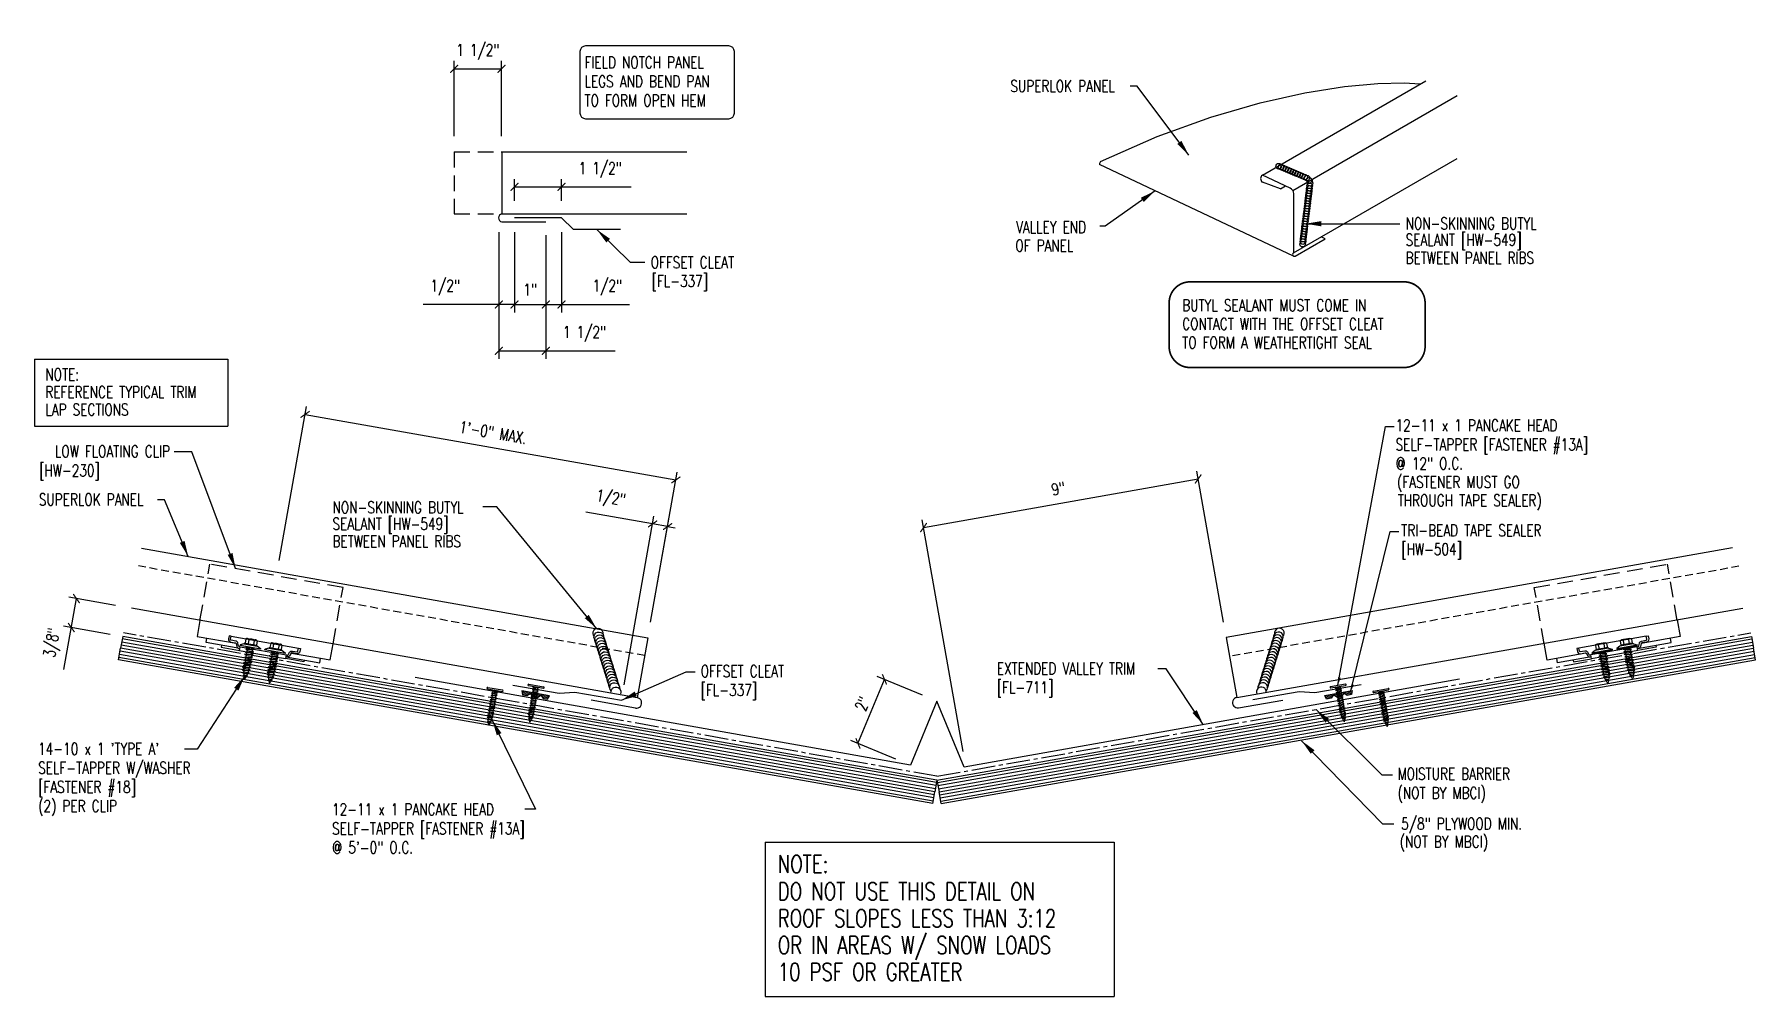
# Model space of a CAD drawing. Header units: inches. Extents: x 3 to 57.8, y 9.6 to 40.3.
import ezdxf
from ezdxf.enums import TextEntityAlignment as Align

# ---------------------------------------------------------------- set-up
doc = ezdxf.new("R2010")
doc.units = ezdxf.units.IN
doc.header["$MEASUREMENT"] = 0
for name, pattern in [('CENTER2', [1.125, 0.75, -0.125, 0.125, -0.125]), ('DASH2', [0.1875, 0.125, -0.0625]), ('HIDDEN', [0.375, 0.25, -0.125])]:
    doc.linetypes.add(name, pattern=pattern)
for name, color, linetype in [('BARRIER', 253, 'CENTER2'), ('clip', 5, 'Continuous'), ('DIM', 2, 'Continuous'), ('FASTENER', 9, 'Continuous'), ('PANEL', 11, 'Continuous'), ('SEALANT', 8, 'Continuous'), ('TAPE', 8, 'Continuous'), ('TEXT', 2, 'Continuous'), ('TRIM', 6, 'Continuous'), ('wood', 3, 'Continuous')]:
    doc.layers.add(name, color=color, linetype=linetype)
doc.styles.add('TEXT', font='SIMPLEX', dxfattribs={"width": 0.75, "height": 6})
doc.styles.add('TEXT1', font='ROMANS.shx', dxfattribs={"width": 0.75, "height": 0.375})
doc.dimstyles.new('DETAIL', dxfattribs={"dimscale": 4, "dimtxt": 0.375, "dimasz": 0.0625, "dimexe": 0.0625, "dimexo": 0.125, "dimgap": 0.0625, "dimtad": 1, "dimdec": 4, "dimzin": 3, "dimdsep": 46, "dimlunit": 4, "dimtxsty": 'TEXT1', "dimblk": 'ARCHTICK', "dimcen": 0.0625, "dimclrd": 7, "dimclre": 7, "dimclrt": 2, "dimadec": 0, "dimazin": 0, "dimtfac": 0.59375, "dimtdec": 4, "dimtmove": 0, "dimatfit": 3, "dimfxl": 0, "dimfrac": 2, "dimtolj": 1, "dimtzin": 3, "dimarcsym": 0})
doc.dimstyles.new('DETAIL$7', dxfattribs={"dimscale": 4, "dimtxt": 6, "dimasz": 0.125, "dimexe": 0.0625, "dimexo": 0.125, "dimgap": 0.0625, "dimtad": 1, "dimdec": 5, "dimzin": 3, "dimdsep": 46, "dimlunit": 4, "dimtxsty": 'TEXT', "dimblk": 'ARCHTICK', "dimcen": 0.0625, "dimclrd": 7, "dimclre": 7, "dimclrt": 2, "dimadec": 0, "dimazin": 0, "dimtfac": 0.666667, "dimtdec": 5, "dimtmove": 0, "dimatfit": 3, "dimfxl": 0, "dimfrac": 2, "dimtolj": 1, "dimtzin": 3, "dimarcsym": 0})

msp = doc.modelspace()

# ---------------------------------------------------------------- texts
at = {"color": 2, "insert": (29.3913, 18.95366), "char_height": 0.375, "attachment_point": 5, "rotation": 67.5, "style": 'TEXT1'}
msp.add_mtext('\\A1;2"', dxfattribs=at)
at = {"layer": 'DIM', "color": 2, "insert": (3.65126, 20.88847), "char_height": 0.375, "attachment_point": 5, "rotation": 80, "style": 'TEXT1'}
msp.add_mtext('\\A1;3/8"', dxfattribs=at)
at = {"layer": 'TEXT', "style": 'TEXT1', "width": 0.75}
for s, p in [('FIELD NOTCH PANEL', (20.54829, 39.17679, 0)), ('LEGS AND BEND PAN', (20.54829, 38.56964, 0)), ('TO FORM OPEN HEM', (20.54829, 37.9625, 0)), ('SUPERLOK PANEL', (34.09666, 38.42184, 0)), ('VALLEY END ', (34.27616, 33.93221, 0)), ('SEALANT [HW-549]', (46.67175, 33.52818)), ('NON-SKINNING BUTYL', (46.67175, 34.05003)), ('OF PANEL', (34.25775, 33.34354, 0)), ('OFFSET CLEAT', (22.65516, 32.81216, 0)), ('BETWEEN PANEL RIBS', (46.67175, 32.95526)), ('[FL-337]', (22.68319, 32.21614, 0)), ('BUTYL SEALANT MUST COME IN', (39.56475, 31.44706)), ('CONTACT WITH THE OFFSET CLEAT', (39.56475, 30.85347)), ('TO FORM A WEATHERTIGHT SEAL', (39.56475, 30.25987)), ('[HW-230]', (3.19849, 26.18992)), ('(FASTENER MUST GO', (46.40126, 25.82196)), ('SUPERLOK PANEL', (3.18936, 25.26593)), ('NON-SKINNING BUTYL', (12.53059, 25.01318)), ('THROUGH TAPE SEALER)', (46.42236, 25.23739)), ('SEALANT [HW-549]', (12.53059, 24.49132)), ('BETWEEN PANEL RIBS', (12.53059, 23.93777)), ('EXTENDED VALLEY TRIM', (33.66663, 19.88922)), ('[FL-711]', (33.66663, 19.28922)), ("14-10 x 1 'TYPE A'", (3.16639, 17.33286)), ('SELF-TAPPER W/WASHER', (3.16639, 16.72571)), ('[FASTENER #18]', (3.16639, 16.11857)), ('MOISTURE BARRIER', (46.41509, 16.53498)), ('(2) PER CLIP', (3.16639, 15.51143)), ('(NOT BY MBCI)', (46.41509, 15.92784)), ('5/8" PLYWOOD MIN.', (46.53121, 14.94939)), ('(NOT BY MBCI)', (46.48516, 14.37676))]:
    msp.add_text(s, height=0.375, dxfattribs=at).set_placement(p)
msp.add_text('LOW FLOATING CLIP', height=0.375, dxfattribs=at).set_placement((7.36366, 26.79706), align=Align.RIGHT)

# ---------------------------------------------------------------- blocks, each defined once
blk = doc.blocks.new('_ArchTick')
at = {"color": 0, "linetype": 'ByBlock', "const_width": 0.15}
blk.add_lwpolyline([(-0.5, -0.5), (0.5, 0.5)], dxfattribs=at)
blk = doc.blocks.new('*D10')
at = {"layer": 'DEFPOINTS', "color": 0}
for p in [(23.454, 26.075), (10.749, 23.023), (22.566, 21.054)]:
    blk.add_point(p, dxfattribs=at)
at = {"layer": 'DIM', "color": 7, "lineweight": -2}
for p, q in [((10.836, 23.515), (11.703, 28.409)), ((11.659, 28.162), (23.454, 26.075)), ((22.653, 21.547), (23.498, 26.321))]:
    blk.add_line(p, q, dxfattribs=at)
at = {"layer": 'DIM', "color": 7, "lineweight": -2, "xscale": 0.25, "yscale": 0.25, "zscale": 0.25}
for p, rotation in [((11.659, 28.162), 169.9637565320745), ((23.454, 26.075), 349.9637565320745)]:
    blk.add_blockref('_ArchTick', p, dxfattribs=dict(at, rotation=rotation))
at = {"layer": 'DIM', "color": 2, "insert": (17.639, 27.585), "char_height": 0.375, "attachment_point": 5, "rotation": 349.9638, "style": 'TEXT1'}
blk.add_mtext('\\A1;1\'-0" MAX.', dxfattribs=at)
blk = doc.blocks.new('*D11')
at = {"layer": 'DEFPOINTS', "color": 0}
for p in [(23.192, 24.592), (22.566, 21.054), (21.722, 19.066)]:
    blk.add_point(p, dxfattribs=at)
at = {"layer": 'DIM', "color": 7, "lineweight": -2}
for p, q in [((22.715, 24.676), (20.587, 25.053)), ((21.809, 19.558), (22.759, 24.922)), ((22.653, 21.547), (23.235, 24.838)), ((23.192, 24.592), (22.715, 24.676)), ((23.192, 24.592), (23.438, 24.548))]:
    blk.add_line(p, q, dxfattribs=at)
at = {"layer": 'DIM', "color": 7, "lineweight": -2, "xscale": 0.25, "yscale": 0.25, "zscale": 0.25}
for p, rotation in [((22.715, 24.676), 349.9637565320745), ((23.192, 24.592), 169.9637565320745)]:
    blk.add_blockref('_ArchTick', p, dxfattribs=dict(at, rotation=rotation))
at = {"layer": 'DIM', "color": 2, "insert": (21.375, 25.457), "char_height": 0.375, "attachment_point": 5, "rotation": 349.9638, "style": 'TEXT1'}
blk.add_mtext('\\A1;1/2"', dxfattribs=at)
blk = doc.blocks.new('*X3')
at = {"color": 0}
for p, q in [((-0.434, 0.135), (-0.434, 0.135)), ((-0.434, 0.123), (-0.434, 0.123)), ((-0.422, 0.141), (-0.422, 0.141)), ((-0.422, 0.129), (-0.422, 0.129)), ((-0.422, 0.117), (-0.422, 0.117)), ((-0.422, 0.105), (-0.422, 0.105)), ((-0.422, 0.094), (-0.422, 0.094)), ((-0.422, 0.082), (-0.422, 0.082)), ((-0.41, 0.135), (-0.41, 0.135)), ((-0.41, 0.123), (-0.41, 0.123)), ((-0.41, 0.111), (-0.41, 0.111)), ((-0.41, 0.1), (-0.41, 0.1)), ((-0.41, 0.088), (-0.41, 0.088)), ((-0.41, 0.076), (-0.41, 0.076)), ((-0.41, 0.064), (-0.41, 0.064)), ((-0.41, 0.053), (-0.41, 0.053)), ((-0.41, 0.041), (-0.41, 0.041)), ((-0.398, 0.141), (-0.398, 0.141)), ((-0.398, 0.129), (-0.398, 0.129)), ((-0.398, 0.117), (-0.398, 0.117)), ((-0.398, 0.105), (-0.398, 0.105)), ((-0.398, 0.094), (-0.398, 0.094)), ((-0.398, 0.082), (-0.398, 0.082)), ((-0.398, 0.07), (-0.398, 0.07)), ((-0.398, 0.059), (-0.398, 0.059)), ((-0.398, 0.047), (-0.398, 0.047)), ((-0.398, 0.035), (-0.398, 0.035)), ((-0.398, 0.023), (-0.398, 0.023)), ((-0.387, 0.135), (-0.387, 0.135)), ((-0.387, 0.123), (-0.387, 0.123)), ((-0.387, 0.111), (-0.387, 0.111)), ((-0.387, 0.1), (-0.387, 0.1)), ((-0.387, 0.088), (-0.387, 0.088)), ((-0.387, 0.076), (-0.387, 0.076)), ((-0.387, 0.064), (-0.387, 0.064)), ((-0.387, 0.053), (-0.387, 0.053)), ((-0.387, 0.041), (-0.387, 0.041)), ((-0.387, 0.029), (-0.387, 0.029)), ((-0.375, 0.141), (-0.375, 0.141)), ((-0.375, 0.129), (-0.375, 0.129)), ((-0.375, 0.117), (-0.375, 0.117)), ((-0.375, 0.105), (-0.375, 0.105)), ((-0.375, 0.094), (-0.375, 0.094)), ((-0.375, 0.082), (-0.375, 0.082)), ((-0.375, 0.07), (-0.375, 0.07)), ((-0.375, 0.059), (-0.375, 0.059)), ((-0.375, 0.047), (-0.375, 0.047)), ((-0.375, 0.035), (-0.375, 0.035)), ((-0.375, 0.023), (-0.375, 0.023)), ((-0.363, 0.135), (-0.363, 0.135)), ((-0.363, 0.123), (-0.363, 0.123)), ((-0.363, 0.111), (-0.363, 0.111)), ((-0.363, 0.1), (-0.363, 0.1)), ((-0.363, 0.088), (-0.363, 0.088)), ((-0.363, 0.076), (-0.363, 0.076)), ((-0.363, 0.064), (-0.363, 0.064)), ((-0.363, 0.053), (-0.363, 0.053)), ((-0.363, 0.041), (-0.363, 0.041)), ((-0.363, 0.029), (-0.363, 0.029)), ((-0.352, 0.141), (-0.352, 0.141)), ((-0.352, 0.129), (-0.352, 0.129)), ((-0.352, 0.117), (-0.352, 0.117)), ((-0.352, 0.105), (-0.352, 0.105)), ((-0.352, 0.094), (-0.352, 0.094)), ((-0.352, 0.082), (-0.352, 0.082)), ((-0.352, 0.07), (-0.352, 0.07)), ((-0.352, 0.059), (-0.352, 0.059)), ((-0.352, 0.047), (-0.352, 0.047)), ((-0.352, 0.035), (-0.352, 0.035)), ((-0.352, 0.023), (-0.352, 0.023)), ((-0.34, 0.135), (-0.34, 0.135)), ((-0.34, 0.123), (-0.34, 0.123)), ((-0.34, 0.111), (-0.34, 0.111)), ((-0.34, 0.1), (-0.34, 0.1)), ((-0.34, 0.088), (-0.34, 0.088)), ((-0.34, 0.076), (-0.34, 0.076)), ((-0.34, 0.064), (-0.34, 0.064)), ((-0.34, 0.053), (-0.34, 0.053)), ((-0.34, 0.041), (-0.34, 0.041)), ((-0.34, 0.029), (-0.34, 0.029)), ((-0.328, 0.141), (-0.328, 0.141)), ((-0.328, 0.129), (-0.328, 0.129)), ((-0.328, 0.117), (-0.328, 0.117)), ((-0.328, 0.105), (-0.328, 0.105)), ((-0.328, 0.094), (-0.328, 0.094)), ((-0.328, 0.082), (-0.328, 0.082)), ((-0.328, 0.07), (-0.328, 0.07)), ((-0.328, 0.059), (-0.328, 0.059)), ((-0.328, 0.047), (-0.328, 0.047)), ((-0.328, 0.035), (-0.328, 0.035)), ((-0.328, 0.023), (-0.328, 0.023)), ((-0.316, 0.135), (-0.316, 0.135)), ((-0.316, 0.123), (-0.316, 0.123)), ((-0.316, 0.111), (-0.316, 0.111)), ((-0.316, 0.1), (-0.316, 0.1)), ((-0.316, 0.088), (-0.316, 0.088)), ((-0.316, 0.076), (-0.316, 0.076)), ((-0.316, 0.064), (-0.316, 0.064)), ((-0.316, 0.053), (-0.316, 0.053)), ((-0.316, 0.041), (-0.316, 0.041)), ((-0.316, 0.029), (-0.316, 0.029)), ((-0.305, 0.141), (-0.305, 0.141)), ((-0.305, 0.129), (-0.305, 0.129)), ((-0.305, 0.117), (-0.305, 0.117)), ((-0.305, 0.105), (-0.305, 0.105)), ((-0.305, 0.094), (-0.305, 0.094)), ((-0.305, 0.082), (-0.305, 0.082)), ((-0.305, 0.07), (-0.305, 0.07)), ((-0.305, 0.059), (-0.305, 0.059)), ((-0.305, 0.047), (-0.305, 0.047)), ((-0.305, 0.035), (-0.305, 0.035)), ((-0.305, 0.023), (-0.305, 0.023)), ((-0.293, 0.135), (-0.293, 0.135)), ((-0.293, 0.123), (-0.293, 0.123)), ((-0.293, 0.111), (-0.293, 0.111)), ((-0.293, 0.1), (-0.293, 0.1)), ((-0.293, 0.088), (-0.293, 0.088)), ((-0.293, 0.076), (-0.293, 0.076)), ((-0.293, 0.064), (-0.293, 0.064)), ((-0.293, 0.053), (-0.293, 0.053)), ((-0.293, 0.041), (-0.293, 0.041)), ((-0.293, 0.029), (-0.293, 0.029)), ((-0.281, 0.141), (-0.281, 0.141)), ((-0.281, 0.129), (-0.281, 0.129)), ((-0.281, 0.117), (-0.281, 0.117)), ((-0.281, 0.105), (-0.281, 0.105)), ((-0.281, 0.094), (-0.281, 0.094)), ((-0.281, 0.082), (-0.281, 0.082)), ((-0.281, 0.07), (-0.281, 0.07)), ((-0.281, 0.059), (-0.281, 0.059)), ((-0.281, 0.047), (-0.281, 0.047)), ((-0.281, 0.035), (-0.281, 0.035)), ((-0.281, 0.023), (-0.281, 0.023)), ((-0.27, 0.135), (-0.27, 0.135)), ((-0.27, 0.123), (-0.27, 0.123)), ((-0.27, 0.111), (-0.27, 0.111)), ((-0.27, 0.1), (-0.27, 0.1)), ((-0.27, 0.088), (-0.27, 0.088)), ((-0.27, 0.076), (-0.27, 0.076)), ((-0.27, 0.064), (-0.27, 0.064)), ((-0.27, 0.053), (-0.27, 0.053)), ((-0.27, 0.041), (-0.27, 0.041)), ((-0.27, 0.029), (-0.27, 0.029)), ((-0.258, 0.141), (-0.258, 0.141)), ((-0.258, 0.129), (-0.258, 0.129)), ((-0.258, 0.117), (-0.258, 0.117)), ((-0.258, 0.105), (-0.258, 0.105)), ((-0.258, 0.094), (-0.258, 0.094)), ((-0.258, 0.082), (-0.258, 0.082)), ((-0.258, 0.07), (-0.258, 0.07)), ((-0.258, 0.059), (-0.258, 0.059)), ((-0.258, 0.047), (-0.258, 0.047)), ((-0.258, 0.035), (-0.258, 0.035)), ((-0.258, 0.023), (-0.258, 0.023)), ((-0.246, 0.135), (-0.246, 0.135)), ((-0.246, 0.123), (-0.246, 0.123)), ((-0.246, 0.111), (-0.246, 0.111)), ((-0.246, 0.1), (-0.246, 0.1)), ((-0.246, 0.088), (-0.246, 0.088)), ((-0.246, 0.076), (-0.246, 0.076)), ((-0.246, 0.064), (-0.246, 0.064)), ((-0.246, 0.053), (-0.246, 0.053)), ((-0.246, 0.041), (-0.246, 0.041)), ((-0.234, 0.141), (-0.234, 0.141)), ((-0.234, 0.129), (-0.234, 0.129)), ((-0.234, 0.117), (-0.234, 0.117)), ((-0.234, 0.105), (-0.234, 0.105)), ((-0.234, 0.094), (-0.234, 0.094)), ((-0.234, 0.082), (-0.234, 0.082)), ((-0.234, 0.07), (-0.234, 0.07)), ((-0.234, 0.059), (-0.234, 0.059)), ((-0.234, 0.047), (-0.234, 0.047)), ((-0.223, 0.135), (-0.223, 0.135)), ((-0.223, 0.123), (-0.223, 0.123)), ((-0.223, 0.111), (-0.223, 0.111)), ((-0.223, 0.1), (-0.223, 0.1)), ((-0.223, 0.088), (-0.223, 0.088)), ((-0.223, 0.076), (-0.223, 0.076)), ((-0.223, 0.064), (-0.223, 0.064)), ((-0.211, 0.141), (-0.211, 0.141)), ((-0.211, 0.129), (-0.211, 0.129)), ((-0.211, 0.117), (-0.211, 0.117)), ((-0.211, 0.105), (-0.211, 0.105)), ((-0.211, 0.094), (-0.211, 0.094)), ((-0.211, 0.082), (-0.211, 0.082)), ((-0.211, 0.07), (-0.211, 0.07)), ((-0.199, 0.135), (-0.199, 0.135)), ((-0.199, 0.123), (-0.199, 0.123)), ((-0.199, 0.111), (-0.199, 0.111)), ((-0.199, 0.1), (-0.199, 0.1)), ((-0.199, 0.088), (-0.199, 0.088)), ((-0.188, 0.141), (-0.188, 0.141)), ((-0.188, 0.129), (-0.188, 0.129)), ((-0.188, 0.117), (-0.188, 0.117)), ((-0.188, 0.105), (-0.188, 0.105)), ((-0.188, 0.094), (-0.188, 0.094)), ((-0.176, 0.135), (-0.176, 0.135)), ((-0.176, 0.123), (-0.176, 0.123)), ((-0.176, 0.111), (-0.176, 0.111)), ((-0.164, 0.141), (-0.164, 0.141)), ((-0.164, 0.129), (-0.164, 0.129)), ((-0.164, 0.117), (-0.164, 0.117)), ((-0.164, 0.105), (-0.164, 0.105)), ((-0.152, 0.135), (-0.152, 0.135)), ((-0.152, 0.123), (-0.152, 0.123)), ((-0.152, 0.111), (-0.152, 0.111)), ((-0.152, 0.1), (-0.152, 0.1)), ((-0.141, 0.141), (-0.141, 0.141)), ((-0.141, 0.129), (-0.141, 0.129)), ((-0.141, 0.117), (-0.141, 0.117)), ((-0.141, 0.105), (-0.141, 0.105)), ((-0.141, 0.094), (-0.141, 0.094)), ((-0.141, 0.082), (-0.141, 0.082)), ((-0.129, 0.135), (-0.129, 0.135)), ((-0.129, 0.123), (-0.129, 0.123)), ((-0.129, 0.111), (-0.129, 0.111)), ((-0.129, 0.1), (-0.129, 0.1)), ((-0.129, 0.088), (-0.129, 0.088)), ((-0.129, 0.076), (-0.129, 0.076)), ((-0.117, 0.141), (-0.117, 0.141)), ((-0.117, 0.129), (-0.117, 0.129)), ((-0.117, 0.117), (-0.117, 0.117)), ((-0.117, 0.105), (-0.117, 0.105)), ((-0.117, 0.094), (-0.117, 0.094)), ((-0.117, 0.082), (-0.117, 0.082)), ((-0.117, 0.07), (-0.117, 0.07)), ((-0.117, 0.059), (-0.117, 0.059)), ((-0.105, 0.135), (-0.105, 0.135)), ((-0.105, 0.123), (-0.105, 0.123)), ((-0.105, 0.111), (-0.105, 0.111)), ((-0.105, 0.1), (-0.105, 0.1)), ((-0.105, 0.088), (-0.105, 0.088)), ((-0.105, 0.076), (-0.105, 0.076)), ((-0.105, 0.064), (-0.105, 0.064)), ((-0.105, 0.053), (-0.105, 0.053)), ((-0.094, 0.141), (-0.094, 0.141)), ((-0.094, 0.129), (-0.094, 0.129)), ((-0.094, 0.117), (-0.094, 0.117)), ((-0.094, 0.105), (-0.094, 0.105)), ((-0.094, 0.094), (-0.094, 0.094)), ((-0.094, 0.082), (-0.094, 0.082)), ((-0.094, 0.07), (-0.094, 0.07)), ((-0.094, 0.059), (-0.094, 0.059)), ((-0.094, 0.047), (-0.094, 0.047)), ((-0.094, 0.035), (-0.094, 0.035)), ((-0.082, 0.135), (-0.082, 0.135)), ((-0.082, 0.123), (-0.082, 0.123)), ((-0.082, 0.111), (-0.082, 0.111)), ((-0.082, 0.1), (-0.082, 0.1)), ((-0.082, 0.088), (-0.082, 0.088)), ((-0.082, 0.076), (-0.082, 0.076)), ((-0.082, 0.064), (-0.082, 0.064)), ((-0.082, 0.053), (-0.082, 0.053)), ((-0.082, 0.041), (-0.082, 0.041)), ((-0.082, 0.029), (-0.082, 0.029)), ((-0.07, 0.141), (-0.07, 0.141)), ((-0.07, 0.129), (-0.07, 0.129)), ((-0.07, 0.117), (-0.07, 0.117)), ((-0.07, 0.105), (-0.07, 0.105)), ((-0.07, 0.094), (-0.07, 0.094)), ((-0.07, 0.082), (-0.07, 0.082)), ((-0.07, 0.07), (-0.07, 0.07)), ((-0.07, 0.059), (-0.07, 0.059)), ((-0.07, 0.047), (-0.07, 0.047)), ((-0.07, 0.035), (-0.07, 0.035)), ((-0.07, 0.023), (-0.07, 0.023)), ((-0.059, 0.135), (-0.059, 0.135)), ((-0.059, 0.123), (-0.059, 0.123)), ((-0.059, 0.111), (-0.059, 0.111)), ((-0.059, 0.1), (-0.059, 0.1)), ((-0.059, 0.088), (-0.059, 0.088)), ((-0.059, 0.076), (-0.059, 0.076)), ((-0.059, 0.064), (-0.059, 0.064)), ((-0.059, 0.053), (-0.059, 0.053)), ((-0.059, 0.041), (-0.059, 0.041)), ((-0.059, 0.029), (-0.059, 0.029)), ((-0.047, 0.141), (-0.047, 0.141)), ((-0.047, 0.129), (-0.047, 0.129)), ((-0.047, 0.117), (-0.047, 0.117)), ((-0.047, 0.105), (-0.047, 0.105)), ((-0.047, 0.094), (-0.047, 0.094)), ((-0.047, 0.082), (-0.047, 0.082)), ((-0.047, 0.07), (-0.047, 0.07)), ((-0.047, 0.059), (-0.047, 0.059)), ((-0.047, 0.047), (-0.047, 0.047)), ((-0.047, 0.035), (-0.047, 0.035)), ((-0.047, 0.023), (-0.047, 0.023)), ((-0.035, 0.135), (-0.035, 0.135)), ((-0.035, 0.123), (-0.035, 0.123)), ((-0.035, 0.111), (-0.035, 0.111)), ((-0.035, 0.1), (-0.035, 0.1)), ((-0.035, 0.088), (-0.035, 0.088)), ((-0.035, 0.076), (-0.035, 0.076)), ((-0.035, 0.064), (-0.035, 0.064)), ((-0.035, 0.053), (-0.035, 0.053)), ((-0.035, 0.041), (-0.035, 0.041)), ((-0.035, 0.029), (-0.035, 0.029)), ((-0.023, 0.141), (-0.023, 0.141)), ((-0.023, 0.129), (-0.023, 0.129)), ((-0.023, 0.117), (-0.023, 0.117)), ((-0.023, 0.105), (-0.023, 0.105)), ((-0.023, 0.094), (-0.023, 0.094)), ((-0.023, 0.082), (-0.023, 0.082)), ((-0.023, 0.07), (-0.023, 0.07)), ((-0.023, 0.059), (-0.023, 0.059)), ((-0.023, 0.047), (-0.023, 0.047)), ((-0.023, 0.035), (-0.023, 0.035)), ((-0.023, 0.023), (-0.023, 0.023)), ((-0.012, 0.135), (-0.012, 0.135)), ((-0.012, 0.123), (-0.012, 0.123)), ((-0.012, 0.111), (-0.012, 0.111)), ((-0.012, 0.1), (-0.012, 0.1)), ((-0.012, 0.088), (-0.012, 0.088)), ((-0.012, 0.076), (-0.012, 0.076)), ((-0.012, 0.064), (-0.012, 0.064)), ((-0.012, 0.053), (-0.012, 0.053)), ((-0.012, 0.041), (-0.012, 0.041)), ((-0.012, 0.029), (-0.012, 0.029)), ((0, 0.141), (0, 0.141)), ((0, 0.129), (0, 0.129)), ((0, 0.117), (0, 0.117)), ((0, 0.105), (0, 0.105)), ((0, 0.094), (0, 0.094)), ((0, 0.082), (0, 0.082)), ((0, 0.07), (0, 0.07)), ((0, 0.059), (0, 0.059)), ((0, 0.047), (0, 0.047)), ((0, 0.035), (0, 0.035)), ((0, 0.023), (0, 0.023)), ((0.012, 0.135), (0.012, 0.135)), ((0.012, 0.123), (0.012, 0.123)), ((0.012, 0.111), (0.012, 0.111)), ((0.012, 0.1), (0.012, 0.1)), ((0.012, 0.088), (0.012, 0.088)), ((0.012, 0.076), (0.012, 0.076)), ((0.012, 0.064), (0.012, 0.064)), ((0.012, 0.053), (0.012, 0.053)), ((0.012, 0.041), (0.012, 0.041)), ((0.012, 0.029), (0.012, 0.029)), ((0.023, 0.141), (0.023, 0.141)), ((0.023, 0.129), (0.023, 0.129)), ((0.023, 0.117), (0.023, 0.117)), ((0.023, 0.105), (0.023, 0.105)), ((0.023, 0.094), (0.023, 0.094)), ((0.023, 0.082), (0.023, 0.082)), ((0.023, 0.07), (0.023, 0.07)), ((0.023, 0.059), (0.023, 0.059)), ((0.023, 0.047), (0.023, 0.047)), ((0.023, 0.035), (0.023, 0.035)), ((0.023, 0.023), (0.023, 0.023)), ((0.035, 0.135), (0.035, 0.135)), ((0.035, 0.123), (0.035, 0.123)), ((0.035, 0.111), (0.035, 0.111)), ((0.035, 0.1), (0.035, 0.1)), ((0.035, 0.088), (0.035, 0.088)), ((0.035, 0.076), (0.035, 0.076)), ((0.035, 0.064), (0.035, 0.064)), ((0.035, 0.053), (0.035, 0.053)), ((0.035, 0.041), (0.035, 0.041)), ((0.035, 0.029), (0.035, 0.029)), ((0.047, 0.141), (0.047, 0.141)), ((0.047, 0.129), (0.047, 0.129)), ((0.047, 0.117), (0.047, 0.117)), ((0.047, 0.105), (0.047, 0.105)), ((0.047, 0.094), (0.047, 0.094)), ((0.047, 0.082), (0.047, 0.082)), ((0.047, 0.07), (0.047, 0.07)), ((0.047, 0.059), (0.047, 0.059)), ((0.047, 0.047), (0.047, 0.047)), ((0.047, 0.035), (0.047, 0.035)), ((0.047, 0.023), (0.047, 0.023)), ((0.059, 0.135), (0.059, 0.135)), ((0.059, 0.123), (0.059, 0.123)), ((0.059, 0.111), (0.059, 0.111)), ((0.059, 0.1), (0.059, 0.1)), ((0.059, 0.088), (0.059, 0.088)), ((0.059, 0.076), (0.059, 0.076)), ((0.059, 0.064), (0.059, 0.064)), ((0.059, 0.053), (0.059, 0.053)), ((0.059, 0.041), (0.059, 0.041)), ((0.059, 0.029), (0.059, 0.029)), ((0.07, 0.141), (0.07, 0.141)), ((0.07, 0.129), (0.07, 0.129)), ((0.07, 0.117), (0.07, 0.117)), ((0.07, 0.105), (0.07, 0.105)), ((0.07, 0.094), (0.07, 0.094)), ((0.07, 0.082), (0.07, 0.082)), ((0.07, 0.07), (0.07, 0.07)), ((0.07, 0.059), (0.07, 0.059)), ((0.07, 0.047), (0.07, 0.047)), ((0.07, 0.035), (0.07, 0.035)), ((0.07, 0.023), (0.07, 0.023)), ((0.082, 0.135), (0.082, 0.135)), ((0.082, 0.123), (0.082, 0.123)), ((0.082, 0.111), (0.082, 0.111)), ((0.082, 0.1), (0.082, 0.1)), ((0.082, 0.088), (0.082, 0.088)), ((0.082, 0.076), (0.082, 0.076)), ((0.082, 0.064), (0.082, 0.064)), ((0.082, 0.053), (0.082, 0.053)), ((0.082, 0.041), (0.082, 0.041)), ((0.082, 0.029), (0.082, 0.029)), ((0.094, 0.141), (0.094, 0.141)), ((0.094, 0.129), (0.094, 0.129)), ((0.094, 0.117), (0.094, 0.117)), ((0.094, 0.105), (0.094, 0.105)), ((0.094, 0.094), (0.094, 0.094)), ((0.094, 0.082), (0.094, 0.082)), ((0.094, 0.07), (0.094, 0.07)), ((0.094, 0.059), (0.094, 0.059)), ((0.094, 0.047), (0.094, 0.047)), ((0.094, 0.035), (0.094, 0.035)), ((0.105, 0.135), (0.105, 0.135)), ((0.105, 0.123), (0.105, 0.123)), ((0.105, 0.111), (0.105, 0.111)), ((0.105, 0.1), (0.105, 0.1)), ((0.105, 0.088), (0.105, 0.088)), ((0.105, 0.076), (0.105, 0.076)), ((0.105, 0.064), (0.105, 0.064)), ((0.105, 0.053), (0.105, 0.053)), ((0.117, 0.141), (0.117, 0.141)), ((0.117, 0.129), (0.117, 0.129)), ((0.117, 0.117), (0.117, 0.117)), ((0.117, 0.105), (0.117, 0.105)), ((0.117, 0.094), (0.117, 0.094)), ((0.117, 0.082), (0.117, 0.082)), ((0.117, 0.07), (0.117, 0.07)), ((0.117, 0.059), (0.117, 0.059)), ((0.129, 0.135), (0.129, 0.135)), ((0.129, 0.123), (0.129, 0.123)), ((0.129, 0.111), (0.129, 0.111)), ((0.129, 0.1), (0.129, 0.1)), ((0.129, 0.088), (0.129, 0.088)), ((0.129, 0.076), (0.129, 0.076)), ((0.141, 0.141), (0.141, 0.141)), ((0.141, 0.129), (0.141, 0.129)), ((0.141, 0.117), (0.141, 0.117)), ((0.141, 0.105), (0.141, 0.105)), ((0.141, 0.094), (0.141, 0.094)), ((0.141, 0.082), (0.141, 0.082)), ((0.152, 0.135), (0.152, 0.135)), ((0.152, 0.123), (0.152, 0.123)), ((0.152, 0.111), (0.152, 0.111)), ((0.152, 0.1), (0.152, 0.1)), ((0.164, 0.141), (0.164, 0.141)), ((0.164, 0.129), (0.164, 0.129)), ((0.164, 0.117), (0.164, 0.117)), ((0.164, 0.105), (0.164, 0.105)), ((0.176, 0.135), (0.176, 0.135)), ((0.176, 0.123), (0.176, 0.123)), ((0.176, 0.111), (0.176, 0.111)), ((0.188, 0.141), (0.188, 0.141)), ((0.188, 0.129), (0.188, 0.129)), ((0.188, 0.117), (0.188, 0.117)), ((0.188, 0.105), (0.188, 0.105)), ((0.188, 0.094), (0.188, 0.094)), ((0.199, 0.135), (0.199, 0.135)), ((0.199, 0.123), (0.199, 0.123)), ((0.199, 0.111), (0.199, 0.111)), ((0.199, 0.1), (0.199, 0.1)), ((0.199, 0.088), (0.199, 0.088)), ((0.211, 0.141), (0.211, 0.141)), ((0.211, 0.129), (0.211, 0.129)), ((0.211, 0.117), (0.211, 0.117)), ((0.211, 0.105), (0.211, 0.105)), ((0.211, 0.094), (0.211, 0.094)), ((0.211, 0.082), (0.211, 0.082)), ((0.211, 0.07), (0.211, 0.07)), ((0.223, 0.135), (0.223, 0.135)), ((0.223, 0.123), (0.223, 0.123)), ((0.223, 0.111), (0.223, 0.111)), ((0.223, 0.1), (0.223, 0.1)), ((0.223, 0.088), (0.223, 0.088)), ((0.223, 0.076), (0.223, 0.076)), ((0.223, 0.064), (0.223, 0.064)), ((0.234, 0.141), (0.234, 0.141)), ((0.234, 0.129), (0.234, 0.129)), ((0.234, 0.117), (0.234, 0.117)), ((0.234, 0.105), (0.234, 0.105)), ((0.234, 0.094), (0.234, 0.094)), ((0.234, 0.082), (0.234, 0.082)), ((0.234, 0.07), (0.234, 0.07)), ((0.234, 0.059), (0.234, 0.059)), ((0.234, 0.047), (0.234, 0.047)), ((0.246, 0.135), (0.246, 0.135)), ((0.246, 0.123), (0.246, 0.123)), ((0.246, 0.111), (0.246, 0.111)), ((0.246, 0.1), (0.246, 0.1)), ((0.246, 0.088), (0.246, 0.088)), ((0.246, 0.076), (0.246, 0.076)), ((0.246, 0.064), (0.246, 0.064)), ((0.246, 0.053), (0.246, 0.053)), ((0.246, 0.041), (0.246, 0.041)), ((0.258, 0.141), (0.258, 0.141)), ((0.258, 0.129), (0.258, 0.129)), ((0.258, 0.117), (0.258, 0.117)), ((0.258, 0.105), (0.258, 0.105)), ((0.258, 0.094), (0.258, 0.094)), ((0.258, 0.082), (0.258, 0.082)), ((0.258, 0.07), (0.258, 0.07)), ((0.258, 0.059), (0.258, 0.059)), ((0.258, 0.047), (0.258, 0.047)), ((0.258, 0.035), (0.258, 0.035)), ((0.258, 0.023), (0.258, 0.023)), ((0.27, 0.135), (0.27, 0.135)), ((0.27, 0.123), (0.27, 0.123)), ((0.27, 0.111), (0.27, 0.111)), ((0.27, 0.1), (0.27, 0.1)), ((0.27, 0.088), (0.27, 0.088)), ((0.27, 0.076), (0.27, 0.076)), ((0.27, 0.064), (0.27, 0.064)), ((0.27, 0.053), (0.27, 0.053)), ((0.27, 0.041), (0.27, 0.041)), ((0.27, 0.029), (0.27, 0.029)), ((0.281, 0.141), (0.281, 0.141)), ((0.281, 0.129), (0.281, 0.129)), ((0.281, 0.117), (0.281, 0.117)), ((0.281, 0.105), (0.281, 0.105)), ((0.281, 0.094), (0.281, 0.094)), ((0.281, 0.082), (0.281, 0.082)), ((0.281, 0.07), (0.281, 0.07)), ((0.281, 0.059), (0.281, 0.059)), ((0.281, 0.047), (0.281, 0.047)), ((0.281, 0.035), (0.281, 0.035)), ((0.281, 0.023), (0.281, 0.023)), ((0.293, 0.135), (0.293, 0.135)), ((0.293, 0.123), (0.293, 0.123)), ((0.293, 0.111), (0.293, 0.111)), ((0.293, 0.1), (0.293, 0.1)), ((0.293, 0.088), (0.293, 0.088)), ((0.293, 0.076), (0.293, 0.076)), ((0.293, 0.064), (0.293, 0.064)), ((0.293, 0.053), (0.293, 0.053)), ((0.293, 0.041), (0.293, 0.041)), ((0.293, 0.029), (0.293, 0.029)), ((0.305, 0.141), (0.305, 0.141)), ((0.305, 0.129), (0.305, 0.129)), ((0.305, 0.117), (0.305, 0.117)), ((0.305, 0.105), (0.305, 0.105)), ((0.305, 0.094), (0.305, 0.094)), ((0.305, 0.082), (0.305, 0.082)), ((0.305, 0.07), (0.305, 0.07)), ((0.305, 0.059), (0.305, 0.059)), ((0.305, 0.047), (0.305, 0.047)), ((0.305, 0.035), (0.305, 0.035)), ((0.305, 0.023), (0.305, 0.023)), ((0.316, 0.135), (0.316, 0.135)), ((0.316, 0.123), (0.316, 0.123)), ((0.316, 0.111), (0.316, 0.111)), ((0.316, 0.1), (0.316, 0.1)), ((0.316, 0.088), (0.316, 0.088)), ((0.316, 0.076), (0.316, 0.076)), ((0.316, 0.064), (0.316, 0.064)), ((0.316, 0.053), (0.316, 0.053)), ((0.316, 0.041), (0.316, 0.041)), ((0.316, 0.029), (0.316, 0.029)), ((0.328, 0.141), (0.328, 0.141)), ((0.328, 0.129), (0.328, 0.129)), ((0.328, 0.117), (0.328, 0.117)), ((0.328, 0.105), (0.328, 0.105)), ((0.328, 0.094), (0.328, 0.094)), ((0.328, 0.082), (0.328, 0.082)), ((0.328, 0.07), (0.328, 0.07)), ((0.328, 0.059), (0.328, 0.059)), ((0.328, 0.047), (0.328, 0.047)), ((0.328, 0.035), (0.328, 0.035)), ((0.328, 0.023), (0.328, 0.023)), ((0.34, 0.135), (0.34, 0.135)), ((0.34, 0.123), (0.34, 0.123)), ((0.34, 0.111), (0.34, 0.111)), ((0.34, 0.1), (0.34, 0.1)), ((0.34, 0.088), (0.34, 0.088)), ((0.34, 0.076), (0.34, 0.076)), ((0.34, 0.064), (0.34, 0.064)), ((0.34, 0.053), (0.34, 0.053)), ((0.34, 0.041), (0.34, 0.041)), ((0.34, 0.029), (0.34, 0.029)), ((0.352, 0.141), (0.352, 0.141)), ((0.352, 0.129), (0.352, 0.129)), ((0.352, 0.117), (0.352, 0.117)), ((0.352, 0.105), (0.352, 0.105)), ((0.352, 0.094), (0.352, 0.094)), ((0.352, 0.082), (0.352, 0.082)), ((0.352, 0.07), (0.352, 0.07)), ((0.352, 0.059), (0.352, 0.059)), ((0.352, 0.047), (0.352, 0.047)), ((0.352, 0.035), (0.352, 0.035)), ((0.352, 0.023), (0.352, 0.023)), ((0.363, 0.135), (0.363, 0.135)), ((0.363, 0.123), (0.363, 0.123)), ((0.363, 0.111), (0.363, 0.111)), ((0.363, 0.1), (0.363, 0.1)), ((0.363, 0.088), (0.363, 0.088)), ((0.363, 0.076), (0.363, 0.076)), ((0.363, 0.064), (0.363, 0.064)), ((0.363, 0.053), (0.363, 0.053)), ((0.363, 0.041), (0.363, 0.041)), ((0.363, 0.029), (0.363, 0.029)), ((0.375, 0.141), (0.375, 0.141)), ((0.375, 0.129), (0.375, 0.129)), ((0.375, 0.117), (0.375, 0.117)), ((0.375, 0.105), (0.375, 0.105)), ((0.375, 0.094), (0.375, 0.094)), ((0.375, 0.082), (0.375, 0.082)), ((0.375, 0.07), (0.375, 0.07)), ((0.375, 0.059), (0.375, 0.059)), ((0.375, 0.047), (0.375, 0.047)), ((0.375, 0.035), (0.375, 0.035)), ((0.375, 0.023), (0.375, 0.023)), ((0.387, 0.135), (0.387, 0.135)), ((0.387, 0.123), (0.387, 0.123)), ((0.387, 0.111), (0.387, 0.111)), ((0.387, 0.1), (0.387, 0.1)), ((0.387, 0.088), (0.387, 0.088)), ((0.387, 0.076), (0.387, 0.076)), ((0.387, 0.064), (0.387, 0.064)), ((0.387, 0.053), (0.387, 0.053)), ((0.387, 0.041), (0.387, 0.041)), ((0.387, 0.029), (0.387, 0.029)), ((0.398, 0.141), (0.398, 0.141)), ((0.398, 0.129), (0.398, 0.129)), ((0.398, 0.117), (0.398, 0.117)), ((0.398, 0.105), (0.398, 0.105)), ((0.398, 0.094), (0.398, 0.094)), ((0.398, 0.082), (0.398, 0.082)), ((0.398, 0.07), (0.398, 0.07)), ((0.398, 0.059), (0.398, 0.059)), ((0.398, 0.047), (0.398, 0.047)), ((0.398, 0.035), (0.398, 0.035)), ((0.398, 0.023), (0.398, 0.023)), ((0.41, 0.135), (0.41, 0.135)), ((0.41, 0.123), (0.41, 0.123)), ((0.41, 0.111), (0.41, 0.111)), ((0.41, 0.1), (0.41, 0.1)), ((0.41, 0.088), (0.41, 0.088)), ((0.41, 0.076), (0.41, 0.076)), ((0.41, 0.064), (0.41, 0.064)), ((0.41, 0.053), (0.41, 0.053)), ((0.41, 0.041), (0.41, 0.041)), ((0.422, 0.141), (0.422, 0.141)), ((0.422, 0.129), (0.422, 0.129)), ((0.422, 0.117), (0.422, 0.117)), ((0.422, 0.105), (0.422, 0.105)), ((0.422, 0.094), (0.422, 0.094)), ((0.422, 0.082), (0.422, 0.082)), ((0.434, 0.135), (0.434, 0.135)), ((0.434, 0.123), (0.434, 0.123))]:
    blk.add_line(p, q, dxfattribs=at)
blk = doc.blocks.new('TRIBEAD')
at = {"layer": 'TAPE', "color": 9}
blk.add_lwpolyline([(-0.403, 0.018), (-0.442, 0.141), (0.442, 0.141), (0.403, 0.018), (0.26, 0.018), (0.17, 0.109), (0.079, 0.018), (0, 0.018), (-0.079, 0.018), (-0.17, 0.109), (-0.26, 0.018)], close=True, dxfattribs=at)
at = {"layer": 'TAPE', "color": 251}
blk.add_blockref('*X3', (0, 0), dxfattribs=at)
blk = doc.blocks.new('st7')
at = {"layer": 'FASTENER'}
for p, q in [((-0.24, 0.082), (0.24, 0.082)), ((-0.24, 0.037), (0.24, 0.037)), ((-0.093, 0.003), (0.027, 0.037)), ((-0.069, -0.011), (-0.093, 0.003)), ((-0.069, -0.011), (0.095, 0.036)), ((-0.057, 0.037), (-0.057, 0.013)), ((0.059, 0.026), (0.059, -0.025)), ((-0.093, -0.069), (0.071, -0.022)), ((-0.069, -0.082), (-0.093, -0.069)), ((-0.093, -0.14), (0.071, -0.093)), ((-0.069, -0.154), (-0.093, -0.14)), ((-0.093, -0.212), (0.071, -0.165)), ((-0.069, -0.225), (-0.093, -0.212)), ((-0.093, -0.283), (0.071, -0.236)), ((-0.069, -0.296), (-0.093, -0.283)), ((-0.093, -0.354), (0.071, -0.307)), ((-0.069, -0.368), (-0.093, -0.354)), ((-0.093, -0.426), (0.071, -0.379)), ((-0.069, -0.439), (-0.093, -0.426)), ((-0.093, -0.497), (0.071, -0.45)), ((-0.069, -0.511), (-0.093, -0.497)), ((-0.093, -0.568), (0.071, -0.522)), ((-0.069, -0.082), (0.095, -0.036)), ((-0.069, -0.154), (0.095, -0.107)), ((-0.069, -0.225), (0.095, -0.178)), ((-0.069, -0.296), (0.095, -0.25)), ((-0.069, -0.368), (0.095, -0.321)), ((-0.069, -0.439), (0.095, -0.392)), ((-0.069, -0.511), (0.095, -0.464)), ((-0.069, -0.582), (0.095, -0.535)), ((-0.057, -0.008), (-0.057, -0.059)), ((-0.057, -0.079), (-0.057, -0.13)), ((-0.057, -0.15), (-0.057, -0.201)), ((-0.057, -0.222), (-0.057, -0.273)), ((-0.057, -0.293), (-0.057, -0.344)), ((-0.057, -0.365), (-0.057, -0.415)), ((-0.057, -0.436), (-0.057, -0.487)), ((-0.057, -0.507), (-0.057, -0.558)), ((0.059, -0.046), (0.059, -0.097)), ((0.059, -0.117), (0.059, -0.168)), ((0.059, -0.189), (0.059, -0.239)), ((0.059, -0.26), (0.059, -0.311)), ((0.059, -0.331), (0.059, -0.382)), ((0.059, -0.403), (0.059, -0.454)), ((0.059, -0.474), (0.059, -0.525)), ((0.059, -0.545), (0.059, -0.596)), ((0.095, -0.036), (0.071, -0.022)), ((0.095, -0.107), (0.071, -0.093)), ((0.095, -0.178), (0.071, -0.165)), ((0.095, -0.25), (0.071, -0.236)), ((0.095, -0.321), (0.071, -0.307)), ((0.095, -0.392), (0.071, -0.379)), ((0.095, -0.464), (0.071, -0.45)), ((0.095, -0.535), (0.071, -0.522)), ((-0.069, -0.582), (-0.093, -0.568)), ((-0.093, -0.64), (0.071, -0.593)), ((-0.069, -0.653), (-0.093, -0.64)), ((-0.093, -0.711), (0.071, -0.664)), ((-0.069, -0.725), (-0.093, -0.711)), ((-0.093, -0.782), (0.071, -0.736)), ((-0.069, -0.796), (-0.093, -0.782)), ((-0.093, -0.854), (0.071, -0.807)), ((-0.069, -0.867), (-0.093, -0.854)), ((-0.078, -0.921), (0.061, -0.881)), ((-0.054, -0.934), (-0.078, -0.921)), ((-0.069, -0.653), (0.095, -0.606)), ((-0.069, -0.725), (0.095, -0.678)), ((-0.069, -0.796), (0.095, -0.749)), ((-0.069, -0.867), (0.095, -0.821)), ((-0.058, -0.986), (0.041, -0.958)), ((-0.034, -1), (-0.058, -0.986)), ((-0.057, -0.579), (-0.057, -0.629)), ((-0.057, -0.65), (-0.057, -0.701)), ((-0.057, -0.721), (-0.057, -0.772)), ((-0.057, -0.793), (-0.057, -0.844)), ((-0.054, -0.934), (0.085, -0.895)), ((-0.034, -1), (0.065, -0.972)), ((-0.03, -1.05), (0.006, -1.04)), ((-0.006, -1.063), (-0.03, -1.05)), ((-0.006, -1.063), (0.03, -1.053)), ((0.03, -1.053), (0.006, -1.04)), ((0.065, -0.972), (0.041, -0.958)), ((0.059, -0.617), (0.059, -0.668)), ((0.059, -0.688), (0.059, -0.739)), ((0.059, -0.759), (0.059, -0.81)), ((0.059, -0.831), (0.059, -0.861)), ((0.085, -0.895), (0.061, -0.881)), ((0.095, -0.606), (0.071, -0.593)), ((0.095, -0.678), (0.071, -0.664)), ((0.095, -0.749), (0.071, -0.736)), ((0.095, -0.821), (0.071, -0.807))]:
    blk.add_line(p, q, dxfattribs=at)
for centre, radius, start, end in [((-0.238, 0.06), 0.0227, 94.6639, 265.3361), ((0.238, 0.06), 0.0227, 274.6639, 85.3361), ((0.502, -0.853), 0.56, 181.0834, 186.2136), ((0.502, -0.853), 0.56, 188.2489, 193.282), ((0.502, -0.853), 0.56, 194.889, 200.3099), ((0.502, -0.853), 0.56, 201.1572, 206.3807), ((-0.501, -0.853), 0.56, 333.6193, 338.828), ((-0.501, -0.853), 0.56, 339.4684, 347.2016), ((-0.501, -0.853), 0.56, 348.7524, 354.9475), ((-0.501, -0.853), 0.56, 357.0874, 0.7958)]:
    blk.add_arc(centre, radius, start, end, dxfattribs=at)
blk = doc.blocks.new('*D12')
at = {"layer": 'DEFPOINTS', "color": 0}
for p in [(40.072, 26.106), (40.965, 21.063), (32.685, 16.94)]:
    blk.add_point(p, dxfattribs=at)
at = {"layer": 'DIM', "color": 7, "lineweight": -2}
for p, q in [((40.878, 21.555), (40.029, 26.352)), ((31.336, 24.56), (40.072, 26.106)), ((32.597, 17.432), (31.292, 24.806))]:
    blk.add_line(p, q, dxfattribs=at)
at = {"layer": 'DIM', "color": 7, "lineweight": -2, "xscale": 0.25, "yscale": 0.25, "zscale": 0.25}
for p, rotation in [((40.072, 26.106), 10.03624346792545), ((31.336, 24.56), 190.0362434679255)]:
    blk.add_blockref('_ArchTick', p, dxfattribs=dict(at, rotation=rotation))
at = {"layer": 'DIM', "color": 2, "insert": (35.622, 25.799), "char_height": 0.375, "attachment_point": 5, "rotation": 10.0362, "style": 'TEXT1'}
blk.add_mtext('\\A1;9"', dxfattribs=at)
blk = doc.blocks.new('st10')
at = {"layer": 'FASTENER'}
for p, q in [((-0.217, 0.114), (-0.326, 0.059)), ((-0.326, 0.059), (-0.326, 0.049)), ((-0.326, 0.049), (0.326, 0.049)), ((-0.217, 0.114), (0.217, 0.114)), ((-0.193, 0.137), (0.193, 0.137)), ((-0.193, 0.119), (0.193, 0.119)), ((-0.181, 0.276), (-0.181, 0.137)), ((-0.181, 0.137), (0.181, 0.137)), ((-0.135, 0.302), (0.135, 0.302)), ((-0.129, 0.035), (-0.124, 0.037)), ((-0.096, 0.017), (-0.129, 0.035)), ((-0.129, -0.049), (0.096, 0.015)), ((-0.124, 0.037), (-0.08, 0.037)), ((-0.096, 0.017), (-0.025, 0.037)), ((-0.089, 0.276), (-0.089, 0.137)), ((-0.08, 0.037), (0.08, 0.037)), ((-0.08, 0.021), (-0.08, -0.035)), ((0.08, 0.037), (0.08, 0.011)), ((0.089, 0.276), (0.089, 0.137)), ((0.129, -0.003), (0.096, 0.015)), ((0.181, 0.276), (0.181, 0.137)), ((0.217, 0.114), (0.326, 0.059)), ((0.326, 0.059), (0.326, 0.049)), ((-0.096, -0.068), (-0.129, -0.049)), ((-0.129, -0.134), (0.096, -0.069)), ((-0.096, -0.152), (-0.129, -0.134)), ((-0.129, -0.218), (0.096, -0.154)), ((-0.096, -0.237), (-0.129, -0.218)), ((-0.129, -0.303), (0.096, -0.238)), ((-0.096, -0.321), (-0.129, -0.303)), ((-0.129, -0.387), (0.096, -0.323)), ((-0.096, -0.406), (-0.129, -0.387)), ((-0.129, -0.471), (0.096, -0.407)), ((-0.096, -0.49), (-0.129, -0.471)), ((-0.129, -0.556), (0.096, -0.491)), ((-0.096, -0.068), (0.129, -0.004)), ((-0.096, -0.152), (0.129, -0.088)), ((-0.096, -0.237), (0.129, -0.172)), ((-0.096, -0.321), (0.129, -0.257)), ((-0.096, -0.406), (0.129, -0.341)), ((-0.096, -0.49), (0.129, -0.426)), ((-0.096, -0.575), (0.129, -0.51)), ((-0.08, -0.063), (-0.08, -0.12)), ((-0.08, -0.148), (-0.08, -0.204)), ((-0.08, -0.232), (-0.08, -0.288)), ((-0.08, -0.317), (-0.08, -0.373)), ((-0.08, -0.401), (-0.08, -0.457)), ((-0.08, -0.485), (-0.08, -0.542)), ((0.08, -0.016), (0.08, -0.074)), ((0.08, -0.102), (0.08, -0.158)), ((0.08, -0.186), (0.08, -0.243)), ((0.08, -0.27), (0.08, -0.327)), ((0.08, -0.355), (0.08, -0.412)), ((0.08, -0.44), (0.08, -0.496)), ((0.08, -0.524), (0.08, -0.58)), ((0.129, -0.088), (0.096, -0.069)), ((0.129, -0.172), (0.096, -0.154)), ((0.129, -0.257), (0.096, -0.238)), ((0.129, -0.341), (0.096, -0.323)), ((0.129, -0.426), (0.096, -0.407)), ((0.129, -0.51), (0.096, -0.491)), ((-0.096, -0.575), (-0.129, -0.556)), ((-0.129, -0.64), (0.096, -0.576)), ((-0.096, -0.659), (-0.129, -0.64)), ((-0.121, -0.722), (0.092, -0.662)), ((-0.088, -0.741), (-0.121, -0.722)), ((-0.096, -0.659), (0.129, -0.595)), ((-0.095, -0.799), (0.071, -0.752)), ((-0.061, -0.818), (-0.095, -0.799)), ((-0.088, -0.741), (0.125, -0.68)), ((-0.08, -0.57), (-0.08, -0.626)), ((-0.063, -0.877), (0.034, -0.847)), ((-0.029, -0.895), (-0.063, -0.877)), ((-0.061, -0.818), (0.104, -0.771)), ((-0.029, -0.895), (0.068, -0.866)), ((0.068, -0.866), (0.034, -0.847)), ((0.104, -0.771), (0.071, -0.752)), ((0.125, -0.68), (0.092, -0.662)), ((0.129, -0.595), (0.096, -0.576))]:
    blk.add_line(p, q, dxfattribs=at)
blk.add_lwpolyline([(-0.331, 0.037), (-0.331, 0.049), (0.331, 0.049), (0.331, 0.037)], close=True, dxfattribs=at)
for centre, radius, start, end in [((-0.193, 0.128), 0.00894, 90, 270), ((-0.135, 0.25), 0.0527, 29.8754, 150.1246), ((0, 0.138), 0.164, 56.9974, 123.0026), ((0.135, 0.25), 0.0527, 29.8754, 150.1246), ((0.193, 0.128), 0.00894, 270, 90), ((0.676, -0.642), 0.757, 180.9696, 185.1765), ((0.676, -0.642), 0.757, 187.255, 191.3837), ((0.676, -0.642), 0.757, 193.4363, 197.6723), ((0.676, -0.642), 0.757, 199.1495, 206.7351), ((-0.676, -0.642), 0.757, 333.2649, 342.2085), ((-0.676, -0.642), 0.757, 343.5473, 349.3968), ((-0.676, -0.642), 0.757, 351.6648, 356.0901), ((-0.676, -0.642), 0.757, 358.2537, 2.5109)]:
    blk.add_arc(centre, radius, start, end, dxfattribs=at)
blk = doc.blocks.new('URETHANEATVALLEY')
at = {"layer": 'SEALANT'}
for centre, start, end in [((0.723, 1.568), 314.8322, 190.6294), ((0.75, 1.657), 314.8322, 190.6294), ((0.778, 1.747), 314.8322, 190.6294), ((0.806, 1.836), 314.8322, 190.6294), ((0.836, 1.957), 314.8322, 190.6294), ((0.836, 1.957), 314.8322, 190.6294), ((0.528, 0.941), 314.8322, 190.6294), ((0.556, 1.03), 314.8322, 190.6294), ((0.583, 1.12), 314.8322, 190.6294), ((0.611, 1.209), 314.8322, 190.6294), ((0.639, 1.299), 314.8322, 190.6294), ((0.667, 1.388), 314.8322, 190.6294), ((0.695, 1.478), 314.8322, 190.6294), ((0.361, 0.404), 314.8322, 190.6294), ((0.389, 0.493), 314.8322, 190.6294), ((0.416, 0.583), 314.8322, 190.6294), ((0.444, 0.672), 314.8322, 190.6294), ((0.472, 0.762), 314.8322, 190.6294), ((0.5, 0.851), 314.8322, 190.6294), ((0.262, 0.086), 355.4776, 204.5224), ((0.305, 0.225), 314.8322, 190.6294), ((0.333, 0.314), 314.8322, 190.6294)]:
    blk.add_arc(centre, 0.155, start, end, dxfattribs=at)
blk = doc.blocks.new('dsc-FL-337')
at = {"layer": 'TEXT', "style": 'TEXT1', "width": 0.75}
for s, p in [('OFFSET CLEAT', (0, 0)), ('[FL-337]', (0, -0.6))]:
    blk.add_text(s, height=0.375, dxfattribs=at).set_placement(p)
at = {"layer": 'TEXT', "style": 'TEXT1', "flags": 1}
for tag, p in [('COLOR', (0, -1.2)), ('CALC', (0, -1.2)), ('OPT1', (0, -1.2)), ('OPT2', (0, -1.2)), ('OPT3', (0, -1.2)), ('GAGE', (0, -1.2)), ('SHPLN', (0, -1.2)), ('PART', (0, -1.2)), ('DESCRIPTION', (0, -1.2)), ('MULTIPLE', (0, -1.2)), ('SPARE1', (0, -1.8)), ('SPARE2', (0, -1.8)), ('SPARE3', (0, -1.8)), ('SPARE4', (0, -1.8)), ('SPARE5', (0, -1.8)), ('SPARE6', (0, -1.8)), ('SPARE7', (0, -1.8)), ('SPARE8', (0, -1.8)), ('SPARE9', (0, -1.8)), ('SPARE10', (0, -1.8))]:
    blk.add_attdef(tag, p, '', height=0.375, dxfattribs=at)
blk = doc.blocks.new('dsc-HW-504')
at = {"layer": 'TEXT', "style": 'TEXT1', "width": 0.75}
for s, p in [('TRI-BEAD TAPE SEALER', (0, 0)), ('[HW-504]', (0, -0.6))]:
    blk.add_text(s, height=0.375, dxfattribs=at).set_placement(p)
at = {"layer": 'TEXT', "style": 'TEXT1', "flags": 1}
for tag, p in [('COLOR', (0, -1.2)), ('CALC', (0, -1.2)), ('OPT1', (0, -1.2)), ('OPT2', (0, -1.2)), ('OPT3', (0, -1.2)), ('GAGE', (0, -1.2)), ('SHPLN', (0, -1.2)), ('PART', (0, -1.2)), ('DESCRIPTION', (0, -1.2)), ('MULTIPLE', (0, -1.2)), ('SPARE1', (0, -1.8)), ('SPARE2', (0, -1.8)), ('SPARE3', (0, -1.8)), ('SPARE4', (0, -1.8)), ('SPARE5', (0, -1.8)), ('SPARE6', (0, -1.8)), ('SPARE7', (0, -1.8)), ('SPARE8', (0, -1.8)), ('SPARE9', (0, -1.8)), ('SPARE10', (0, -1.8))]:
    blk.add_attdef(tag, p, '', height=0.375, dxfattribs=at)
blk = doc.blocks.new('*D13')
at = {"layer": 'DEFPOINTS', "color": 0}
for p in [(17.907, 39.158), (16.402, 36.518), (17.907, 36.518)]:
    blk.add_point(p, dxfattribs=at)
at = {"layer": 'DIM', "color": 7, "lineweight": -2}
for p, q in [((16.402, 37.018), (16.402, 39.408)), ((16.402, 39.158), (17.907, 39.158)), ((17.907, 37.018), (17.907, 39.408))]:
    blk.add_line(p, q, dxfattribs=at)
at = {"layer": 'DIM', "color": 7, "lineweight": -2, "xscale": 0.25, "yscale": 0.25, "zscale": 0.25, "rotation": 180}
blk.add_blockref('_ArchTick', (16.402, 39.158), dxfattribs=at)
at = {"layer": 'DIM', "color": 7, "lineweight": -2, "xscale": 0.25, "yscale": 0.25, "zscale": 0.25}
blk.add_blockref('_ArchTick', (17.907, 39.158), dxfattribs=at)
at = {"layer": 'DIM', "color": 2, "insert": (17.154, 39.694), "char_height": 0.375, "attachment_point": 5, "style": 'TEXT1'}
blk.add_mtext('\\A1;1 1/2"', dxfattribs=at)
blk = doc.blocks.new('*D14')
at = {"layer": 'DEFPOINTS', "color": 0}
for p in [(17.823, 34.455), (18.319, 34.456), (18.319, 31.659)]:
    blk.add_point(p, dxfattribs=at)
at = {"layer": 'DIM', "color": 7, "lineweight": -2}
for p, q in [((17.823, 33.955), (17.823, 31.409)), ((18.319, 33.956), (18.319, 31.409)), ((17.823, 31.659), (15.413, 31.659)), ((18.319, 31.659), (17.823, 31.659)), ((18.319, 31.659), (18.569, 31.659))]:
    blk.add_line(p, q, dxfattribs=at)
at = {"layer": 'DIM', "color": 7, "lineweight": -2, "xscale": 0.25, "yscale": 0.25, "zscale": 0.25}
blk.add_blockref('_ArchTick', (17.823, 31.659), dxfattribs=at)
at = {"layer": 'DIM', "color": 7, "lineweight": -2, "xscale": 0.25, "yscale": 0.25, "zscale": 0.25, "rotation": 180}
blk.add_blockref('_ArchTick', (18.319, 31.659), dxfattribs=at)
at = {"layer": 'DIM', "color": 2, "insert": (16.118, 32.195), "char_height": 0.375, "attachment_point": 5, "style": 'TEXT1'}
blk.add_mtext('\\A1;1/2"', dxfattribs=at)
blk = doc.blocks.new('A$C310C4779')
at = {"layer": 'TRIM'}
for p, q in [((0.01, 0.005), (-1.49, 0.005)), ((0.385, -0.37), (0.01, 0.005)), ((1.885, -0.37), (0.385, -0.37))]:
    blk.add_line(p, q, dxfattribs=at)
blk = doc.blocks.new('*D15')
at = {"layer": 'DEFPOINTS', "color": 0}
for p in [(18.319, 34.456), (19.318, 34.365), (19.318, 31.659)]:
    blk.add_point(p, dxfattribs=at)
at = {"layer": 'DIM', "color": 7, "lineweight": -2}
for p, q in [((18.319, 33.956), (18.319, 31.409)), ((19.318, 33.865), (19.318, 31.409)), ((18.319, 31.659), (19.318, 31.659))]:
    blk.add_line(p, q, dxfattribs=at)
at = {"layer": 'DIM', "color": 7, "lineweight": -2, "xscale": 0.25, "yscale": 0.25, "zscale": 0.25, "rotation": 180}
blk.add_blockref('_ArchTick', (18.319, 31.659), dxfattribs=at)
at = {"layer": 'DIM', "color": 7, "lineweight": -2, "xscale": 0.25, "yscale": 0.25, "zscale": 0.25}
blk.add_blockref('_ArchTick', (19.318, 31.659), dxfattribs=at)
at = {"layer": 'DIM', "color": 2, "insert": (18.819, 32.132), "char_height": 0.375, "attachment_point": 5, "style": 'TEXT1'}
blk.add_mtext('\\A1;1"', dxfattribs=at)
blk = doc.blocks.new('*D16')
at = {"layer": 'DEFPOINTS', "color": 0}
for p in [(17.823, 34.455), (19.318, 34.365), (19.318, 30.183)]:
    blk.add_point(p, dxfattribs=at)
at = {"layer": 'DIM', "color": 7, "lineweight": -2}
for p, q in [((17.823, 33.955), (17.823, 29.933)), ((19.318, 33.865), (19.318, 29.933)), ((17.823, 30.183), (19.318, 30.183)), ((19.318, 30.183), (21.528, 30.183))]:
    blk.add_line(p, q, dxfattribs=at)
at = {"layer": 'DIM', "color": 7, "lineweight": -2, "xscale": 0.25, "yscale": 0.25, "zscale": 0.25, "rotation": 180}
blk.add_blockref('_ArchTick', (17.823, 30.183), dxfattribs=at)
at = {"layer": 'DIM', "color": 7, "lineweight": -2, "xscale": 0.25, "yscale": 0.25, "zscale": 0.25}
blk.add_blockref('_ArchTick', (19.318, 30.183), dxfattribs=at)
at = {"layer": 'DIM', "color": 2, "insert": (20.548, 30.718), "char_height": 0.375, "attachment_point": 5, "style": 'TEXT1'}
blk.add_mtext('\\A1;1 1/2"', dxfattribs=at)
blk = doc.blocks.new('*D17')
at = {"layer": 'DEFPOINTS', "color": 0}
for p in [(19.819, 35.401), (18.319, 34.456), (19.819, 34.456)]:
    blk.add_point(p, dxfattribs=at)
at = {"layer": 'DIM', "color": 7, "lineweight": -2}
for p, q in [((18.319, 34.956), (18.319, 35.651)), ((19.819, 34.956), (19.819, 35.651)), ((18.319, 35.401), (19.819, 35.401)), ((19.819, 35.401), (22.029, 35.401))]:
    blk.add_line(p, q, dxfattribs=at)
at = {"layer": 'DIM', "color": 7, "lineweight": -2, "xscale": 0.25, "yscale": 0.25, "zscale": 0.25, "rotation": 180}
blk.add_blockref('_ArchTick', (18.319, 35.401), dxfattribs=at)
at = {"layer": 'DIM', "color": 7, "lineweight": -2, "xscale": 0.25, "yscale": 0.25, "zscale": 0.25}
blk.add_blockref('_ArchTick', (19.819, 35.401), dxfattribs=at)
at = {"layer": 'DIM', "color": 2, "insert": (21.049, 35.936), "char_height": 0.375, "attachment_point": 5, "style": 'TEXT1'}
blk.add_mtext('\\A1;1 1/2"', dxfattribs=at)
blk = doc.blocks.new('*D18')
at = {"layer": 'DEFPOINTS', "color": 0}
for p in [(19.318, 34.365), (19.818, 34.455), (19.318, 31.659)]:
    blk.add_point(p, dxfattribs=at)
at = {"layer": 'DIM', "color": 7, "lineweight": -2}
for p, q in [((19.818, 33.955), (19.818, 31.409)), ((19.318, 33.865), (19.318, 31.409)), ((19.318, 31.659), (19.818, 31.659)), ((19.818, 31.659), (21.979, 31.659))]:
    blk.add_line(p, q, dxfattribs=at)
at = {"layer": 'DIM', "color": 7, "lineweight": -2, "xscale": 0.25, "yscale": 0.25, "zscale": 0.25, "rotation": 180}
blk.add_blockref('_ArchTick', (19.318, 31.659), dxfattribs=at)
at = {"layer": 'DIM', "color": 7, "lineweight": -2, "xscale": 0.25, "yscale": 0.25, "zscale": 0.25}
blk.add_blockref('_ArchTick', (19.818, 31.659), dxfattribs=at)
at = {"layer": 'DIM', "color": 2, "insert": (21.274, 32.195), "char_height": 0.375, "attachment_point": 5, "style": 'TEXT1'}
blk.add_mtext('\\A1;1/2"', dxfattribs=at)
blk = doc.blocks.new('FD-F13A')
at = {"layer": 'TEXT', "style": 'TEXT1', "width": 0.75}
for s, p in [('12-11 x 1 PANCAKE HEAD', (0.005, -0.041)), ('SELF-TAPPER [FASTENER #13A]', (0.005, -0.193))]:
    blk.add_text(s, height=0.09375, dxfattribs=at).set_placement(p)
blk.add_attdef('(QUANTITY)', (0.005, -0.344), '', height=0.0938, dxfattribs=at)
blk = doc.blocks.new('A$C30686E82')
for p, q in [((-2.715, 0.761), (3.437, 0.761)), ((-2.715, 0.761), (-2.715, -1.379)), ((3.437, 0.761), (3.437, -1.379)), ((-2.715, -1.379), (3.437, -1.379))]:
    blk.add_line(p, q)
at = {"layer": 'TEXT', "style": 'TEXT1', "width": 0.75}
for s, p in [('NOTE:', (-2.368, 0.081)), ('REFERENCE TYPICAL TRIM', (-2.368, -0.477)), ('LAP SECTIONS', (-2.368, -1.035))]:
    blk.add_text(s, height=0.375, dxfattribs=at).set_placement(p)
blk = doc.blocks.new('A$C315F66F0')
for p, q in [((-3.511, 6.62), (-3.511, 1.703)), ((-3.511, 6.62), (7.593, 6.62)), ((7.593, 6.62), (7.593, 1.703)), ((-3.511, 1.703), (7.593, 1.703))]:
    blk.add_line(p, q)
at = {"layer": 'TEXT', "style": 'TEXT1', "width": 0.75}
for s, p in [('NOTE:', (-3.113, 5.64, 0)), ('DO NOT USE THIS DETAIL ON ', (-3.113, 4.771, 0)), ('ROOF SLOPES LESS THAN 3:12', (-3.113, 3.914, 0)), ('OR IN AREAS W/ SNOW LOADS', (-3.113, 3.06, 0)), ('10 PSF OR GREATER', (-3.113, 2.207, 0))]:
    blk.add_text(s, height=0.5625, dxfattribs=at).set_placement(p)

# ---------------------------------------------------------------- dimensions: what is measured, and where the dimension line sits
at = {"layer": 'DIM'}
for base, p1, p2, picture, middle in [((17.9069, 39.15808, 0), (16.40188, 36.51768, 0), (17.9069, 36.51768, 0), '*D13', (17.15439, 39.15808, 0)), ((18.31883, 31.659259, 0), (17.823477, 34.455001, 0), (18.31883, 34.456266, 0), '*D14', (16.118119, 31.659259, 0))]:
    dim = msp.add_linear_dim(base=base, p1=p1, p2=p2, dimstyle='DETAIL', dxfattribs=at)
    dim.commit()
    dim.dimension.update_dxf_attribs({"geometry": picture, "text_midpoint": middle, "dimtype": 160})
for base, p1, p2, picture, middle in [((19.81883, 35.40053, 0), (18.31883, 34.45627, 0), (19.81883, 34.45627, 0), '*D17', (21.04874, 35.93624, 0)), ((19.31827, 30.18263, 0), (17.82348, 34.455, 0), (19.31827, 34.36466, 0), '*D16', (20.54818, 30.71835, 0)), ((19.31827, 31.65926, 0), (18.31883, 34.45627, 0), (19.31827, 34.36466, 0), '*D15', (18.81855, 32.13247, 0))]:
    dim = msp.add_linear_dim(base=base, p1=p1, p2=p2, dimstyle='DETAIL', dxfattribs=at)
    dim.commit()
    dim.dimension.update_dxf_attribs({"geometry": picture, "text_midpoint": middle})
dim = msp.add_linear_dim(base=(19.31827, 31.65926, 0), p1=(19.81827, 34.455, 0), p2=(19.31827, 34.36466, 0), angle=180, dimstyle='DETAIL', dxfattribs=at)
dim.commit()
dim.dimension.update_dxf_attribs({"geometry": '*D18', "text_midpoint": (21.27363, 31.65926, 0), "dimtype": 160})
for base, p1, p2, angle, text, picture, middle in [((23.45437, 26.07491), (10.74935, 23.02285), (22.5658, 21.05416), 349.963757, '<> MAX.', '*D10', (17.63913, 27.58466)), ((40.07226, 26.10566), (32.68457, 16.93981), (40.96468, 21.06314), 10.036243, '9"', '*D12', (35.62168, 25.79857))]:
    dim = msp.add_linear_dim(base=base, p1=p1, p2=p2, angle=angle, text=text, dimstyle='DETAIL', dxfattribs=at)
    dim.commit()
    dim.dimension.update_dxf_attribs({"geometry": picture, "text_midpoint": middle})
dim = msp.add_linear_dim(base=(23.19185, 24.59156), p1=(21.72213, 19.06595), p2=(22.5658, 21.05416), angle=169.963757, text='1/2"', dimstyle='DETAIL', dxfattribs=at)
dim.commit()
dim.dimension.update_dxf_attribs({"geometry": '*D11', "text_midpoint": (21.2819, 24.92958), "dimtype": 160})

# ---------------------------------------------------------------- linework, layer by layer
at = {"color": 7}
for p, q in [((29.24915, 17.6921), (30.09285, 19.72897)), ((31.30141, 19.22837), (29.86188, 19.82464)), ((30.45771, 17.19149), (29.01818, 17.78777))]:
    msp.add_line(p, q, dxfattribs=at)
at = {"layer": 'BARRIER'}
for q in [(5.87701, 21.21278), (57.65487, 21.21382)]:
    msp.add_line((31.76298, 16.64838), q, dxfattribs=at)
at = {"layer": 'clip', "linetype": 'HIDDEN', "ltscale": 2}
for p, q in [((8.3152, 21.60607), (8.63225, 23.39754)), ((12.86645, 22.64817), (8.63225, 23.39754)), ((50.76529, 22.64817), (54.99949, 23.39754)), ((55.31654, 21.60607), (54.99949, 23.39754)), ((12.5494, 20.85671), (12.86645, 22.64817)), ((51.08234, 20.85671), (50.76529, 22.64817))]:
    msp.add_line(p, q, dxfattribs=at)
at = {"layer": 'clip'}
for p, q in [((8.3152, 21.60607), (8.22493, 21.09601)), ((55.31275, 21.62866), (55.40738, 21.0947)), ((8.22493, 21.09601), (9.46191, 20.87709)), ((12.45913, 20.34664), (12.5494, 20.85671)), ((51.17318, 20.34534), (51.07836, 20.88036)), ((55.40738, 21.0947), (54.1704, 20.87578)), ((11.22215, 20.56556), (12.45913, 20.34664)), ((52.41016, 20.56426), (51.17318, 20.34534))]:
    msp.add_line(p, q, dxfattribs=at)
for points in [[(8.99982, 20.8119), (8.98937, 20.75282), (9.56788, 20.65043), (9.58879, 20.7686), (9.56407, 20.77297, -0.30337073), (9.54321, 20.79297), (9.52338, 20.8827, 0.30332014), (9.45436, 20.94886), (9.30636, 20.97505, -0.41421033), (9.28527, 21.00521), (9.3027, 21.10368), (9.24362, 21.11414), (9.22619, 21.01567, 0.41422109), (9.29588, 20.91602), (9.44388, 20.88982, -0.30336671), (9.46474, 20.86982), (9.48458, 20.78009, 0.30332014), (9.55359, 20.71394), (9.5783, 20.70956), (8.50745, 20.89908), (8.53254, 21.04088)], [(54.63249, 20.81059), (54.64295, 20.75151), (54.06444, 20.64913), (54.04352, 20.76729), (54.06824, 20.77166, 0.30337073), (54.0891, 20.79166), (54.10894, 20.8814, -0.30332014), (54.17795, 20.94755), (54.32595, 20.97375, 0.41421033), (54.34704, 21.0039), (54.32961, 21.10237), (54.38869, 21.11283), (54.40612, 21.01436, -0.41422109), (54.33644, 20.91471), (54.18844, 20.88851, 0.30336671), (54.16757, 20.86852), (54.14774, 20.77878, -0.30332014), (54.07872, 20.71263), (54.05401, 20.70825), (55.12487, 20.89777), (55.09977, 21.03957)], [(11.63386, 20.34573), (11.6234, 20.28665), (11.04489, 20.38903), (11.0658, 20.5072), (11.09052, 20.50282, 0.30337073), (11.11698, 20.51445), (11.1664, 20.59192, -0.30332014), (11.25393, 20.63037), (11.40193, 20.60418, 0.41421033), (11.43209, 20.62527), (11.44952, 20.72374), (11.5086, 20.71328), (11.49117, 20.61481, -0.41422109), (11.39152, 20.54513), (11.24352, 20.57132, 0.30336671), (11.21706, 20.5597), (11.16763, 20.48222, -0.30332014), (11.0801, 20.44377), (11.05539, 20.44815), (12.12625, 20.25863), (12.15134, 20.40042)], [(51.99846, 20.34442), (52.00891, 20.28534), (52.58742, 20.38773), (52.56651, 20.50589), (52.54179, 20.50151, -0.30337073), (52.51534, 20.51314), (52.46591, 20.59061, 0.30332014), (52.37838, 20.62907), (52.23038, 20.60287, -0.41421033), (52.20022, 20.62396), (52.1828, 20.72243), (52.12371, 20.71197), (52.14114, 20.61351, 0.41422109), (52.2408, 20.54382), (52.3888, 20.57002, -0.30336671), (52.41525, 20.55839), (52.46468, 20.48092, 0.30332014), (52.55221, 20.44247), (52.57693, 20.44684), (51.50607, 20.25732), (51.48097, 20.39912)]]:
    msp.add_lwpolyline(points, format="xyb", dxfattribs=at)
for points in [[(9.3027, 21.10368), (11.44954, 20.72374)], [(54.32961, 21.10237), (52.18277, 20.72243)], [(9.56788, 20.65043), (9.91242, 20.58946)], [(9.58879, 20.7686), (11.06584, 20.50719)], [(9.91242, 20.58946), (10.70038, 20.45)], [(10.70038, 20.45), (11.04492, 20.38903)], [(54.04352, 20.76729), (52.56648, 20.50588)], [(52.93193, 20.4487), (52.58739, 20.38772)], [(53.7199, 20.58815), (52.93193, 20.4487)], [(54.06444, 20.64913), (53.7199, 20.58815)]]:
    msp.add_lwpolyline(points, dxfattribs=at)
at = {"layer": 'clip', "color": 1}
for p in [(10.53162, 20.47987), (53.1007, 20.47856)]:
    msp.add_point(p, dxfattribs=at)
at = {"layer": 'DIM', "color": 7}
for p, q in [((3.98528, 20.04081), (4.38425, 22.30064)), ((5.62503, 22.08186), (4.13805, 22.34405)), ((5.46231, 21.15897), (3.97532, 21.42117))]:
    msp.add_line(p, q, dxfattribs=at)
at = {"layer": 'PANEL'}
for p, q in [((42.11557, 35.77921, 0), (47.31172, 38.77921, 0)), ((43.0806, 35.2868, 0), (48.31172, 38.30699, 0)), ((43.10359, 33.30007, 0), (48.31172, 36.30699, 0)), ((43.10847, 33.19604, 0), (36.9316, 36.11292, 0)), ((42.99879, 35.36213, 0), (42.11557, 35.77921, 0)), ((42.68889, 35.33989, 0), (42.11557, 35.55281, 0)), ((42.68889, 35.33989, 0), (42.84951, 35.43263, 0)), ((43.11557, 33.30699, 0), (43.11557, 35.18518, 0)), ((43.16176, 33.19931, 0), (44.11635, 33.75044, 0)), ((44.11635, 33.75044, 0), (43.98835, 33.81089, 0)), ((6.45432, 23.90556), (22.5658, 21.05416)), ((57.07617, 23.91454), (40.96468, 21.06314)), ((22.22772, 19.14385), (6.1328, 21.99232)), ((41.30277, 19.15282), (57.39955, 21.99743)), ((22.5658, 21.05416), (22.22772, 19.14385)), ((40.96468, 21.06314), (41.30277, 19.15282)), ((22.17353, 18.81478), (20.76556, 19.06396)), ((41.35696, 18.82375), (42.76492, 19.07293))]:
    msp.add_line(p, q, dxfattribs=at)
at = {"layer": 'PANEL', "linetype": 'HIDDEN', "ltscale": 2}
for p, q in [((16.40188, 36.51768, 0), (17.91382, 36.51768, 0)), ((16.40188, 36.51768, 0), (16.40188, 34.54534, 0)), ((16.40188, 34.54534, 0), (17.91382, 34.54534, 0))]:
    msp.add_line(p, q, dxfattribs=at)
at = {"layer": 'PANEL', "color": 11}
for p, q in [((17.9069, 36.51768, 0), (23.79908, 36.51768, 0)), ((17.91382, 36.51768, 0), (17.91382, 34.54534, 0)), ((17.91382, 34.54534, 0), (23.79908, 34.54534, 0)), ((17.91382, 34.28437, 0), (19.31827, 34.28437, 0))]:
    msp.add_line(p, q, dxfattribs=at)
at = {"layer": 'PANEL', "color": 8, "linetype": 'DASH2', "ltscale": 2}
for p, q in [((22.46529, 20.48623), (6.35381, 23.33763)), ((41.16645, 20.48623), (57.27794, 23.33763))]:
    msp.add_line(p, q, dxfattribs=at)
at = {"layer": 'PANEL', "elevation": 0}
msp.add_lwpolyline([(36.96909, 36.20952), (38.77324, 37.00061), (40.47292, 37.61491), (42.04595, 38.07179), (43.47017, 38.39064), (44.72343, 38.59083), (45.78355, 38.69175), (46.62837, 38.71278), (47.13914, 38.67958)], dxfattribs=at)
at = {"layer": 'PANEL'}
for centre, radius, start, end in [((37.04951, 36.12213, 0), 0.11826, 131.903659, 184.468132), ((42.2054, 35.66601, 0), 0.14451, 128.431894, 231.568106), ((42.89338, 35.16556, 0), 0.22306, 5.047248, 61.797202), ((43.13267, 33.24969, 0), 0.05817, 120, 300), ((22.20062, 18.97931), 0.16675, 259.279252, 80.648262), ((41.32987, 18.98829), 0.16675, 99.351738, 280.720748)]:
    msp.add_arc(centre, radius, start, end, dxfattribs=at)
at = {"layer": 'PANEL', "color": 11}
msp.add_arc((17.95396, 34.41486, 0), 0.13652, 107.100606, 252.899394, dxfattribs=at)
at = {"layer": 'SEALANT'}
for centre in [(42.63445, 36.06222, 0), (42.70939, 36.03068, 0), (42.78433, 35.99913, 0), (42.85927, 35.96759, 0), (42.9342, 35.93605, 0), (43.00914, 35.9045, 0), (43.08408, 35.87296, 0), (43.15902, 35.84142, 0), (43.23396, 35.80987, 0), (43.3089, 35.77833, 0), (43.38383, 35.74678, 0), (43.45877, 35.71524, 0), (43.53371, 35.6837, 0), (43.60865, 35.60851, 0), (43.63235, 35.51627, 0), (43.57302, 35.03205, 0), (43.58291, 35.11276, 0), (43.5928, 35.19346, 0), (43.60269, 35.27416, 0), (43.61257, 35.35487, 0), (43.62246, 35.43557, 0), (43.5038, 34.46713, 0), (43.51369, 34.54784, 0), (43.52358, 34.62854, 0), (43.53347, 34.70924, 0), (43.54336, 34.78994, 0), (43.55324, 34.87065, 0), (43.56313, 34.95135, 0), (43.43458, 33.90221, 0), (43.44447, 33.98291, 0), (43.45436, 34.06362, 0), (43.46425, 34.14432, 0), (43.47414, 34.22502, 0), (43.48403, 34.30573, 0), (43.49391, 34.38643, 0), (43.39503, 33.5794, 0), (43.40492, 33.6601, 0), (43.41481, 33.74081, 0), (43.4247, 33.82151, 0)]:
    msp.add_circle(centre, 0.08824, dxfattribs=at)
at = {"layer": 'TEXT', "elevation": 0}
msp.add_lwpolyline([(20.41342, 37.74), (20.41342, 39.71819, -0.41421356), (20.59342, 39.89819), (25.12567, 39.89819, -0.41421356), (25.30567, 39.71819), (25.30567, 37.74, -0.41421356), (25.12567, 37.56), (20.59342, 37.56, -0.41421356)], format="xyb", close=True, dxfattribs=at)
at = {"layer": 'TEXT', "color": 6, "const_width": 0.05333}
msp.add_lwpolyline([(39.14949, 30.32004), (39.14949, 31.71296, -0.41421356), (39.81615, 32.37962), (46.62537, 32.37962, -0.41421356), (47.29204, 31.71296), (47.29204, 30.32004, -0.41421356), (46.62537, 29.65337), (39.81615, 29.65337, -0.41421356)], format="xyb", close=True, dxfattribs=at)
at = {"layer": 'TRIM'}
for p, q in [((30.91965, 17.00015), (15.16449, 19.78849)), ((48.38533, 19.73874), (32.63205, 16.93981)), ((31.76335, 19.03703), (30.91965, 17.00015)), ((32.63205, 16.93981), (31.76335, 19.03703))]:
    msp.add_line(p, q, dxfattribs=at)
for points in [[(18.26954, 19.55004), (19.74659, 19.28864), (20.24509, 19.32735), (21.72213, 19.06595)], [(45.26095, 19.55902), (43.7839, 19.29761), (43.2854, 19.33633), (41.80836, 19.07492)]]:
    msp.add_lwpolyline(points, dxfattribs=at)
at = {"layer": 'wood', "color": 3, "linetype": 'CONTINUOUS'}
for p, q in [((5.85531, 21.08968), (5.79019, 20.72037)), ((31.76298, 16.52146), (5.85531, 21.08968)), ((31.76298, 16.52146), (57.67658, 21.09072)), ((57.67658, 21.09072), (57.7417, 20.72142)), ((5.72507, 20.35107), (5.79019, 20.72037)), ((31.63274, 15.78285), (5.72507, 20.35107)), ((31.89322, 15.78285), (57.80682, 20.35212)), ((57.80682, 20.35212), (57.7417, 20.72142)), ((31.76298, 16.52146), (31.69786, 16.15215)), ((31.76298, 16.52146), (31.8281, 16.15215)), ((31.63274, 15.78285), (31.69786, 16.15215)), ((31.89322, 15.78285), (31.8281, 16.15215))]:
    msp.add_line(p, q, dxfattribs=at)
at = {"layer": 'wood', "color": 9, "linetype": 'CONTINUOUS'}
for p, q in [((31.71523, 16.25063), (5.80755, 20.81886)), ((31.73259, 16.34911), (5.82492, 20.91734)), ((31.74996, 16.4476), (5.84228, 21.01582)), ((31.776, 16.4476), (57.6896, 21.01686)), ((31.79337, 16.34911), (57.70697, 20.91838)), ((31.81073, 16.25063), (57.72433, 20.8199)), ((31.64577, 15.85671), (5.73809, 20.42493)), ((31.66313, 15.95519), (5.75546, 20.52341)), ((31.6805, 16.05367), (5.77282, 20.62189)), ((31.69786, 16.15215), (5.79019, 20.72037)), ((31.8281, 16.15215), (57.7417, 20.72142)), ((31.84546, 16.05367), (57.75906, 20.62294)), ((31.86283, 15.95519), (57.77643, 20.52446)), ((31.88019, 15.85671), (57.79379, 20.42598))]:
    msp.add_line(p, q, dxfattribs=at)

# ---------------------------------------------------------------- block references
for name, p in [('A$C30686E82', (5.76208, 29.16076)), ('A$C315F66F0', (29.80996, 7.93239))]:
    msp.add_blockref(name, p)
at = {"color": 7, "xscale": 0.25, "yscale": 0.25, "zscale": 0.25}
for p, rotation in [((30.09285, 19.72897), 67.50000000000053), ((29.24915, 17.6921), 247.5000000000005)]:
    msp.add_blockref('_ArchTick', p, dxfattribs=dict(at, rotation=rotation))
at = {"layer": 'DIM', "color": 7, "xscale": 0.25, "yscale": 0.25, "zscale": 0.25}
for p, rotation in [((4.38425, 22.30064), 79.99999999999994), ((4.22152, 21.37776), 259.9999999999999)]:
    msp.add_blockref('_ArchTick', p, dxfattribs=dict(at, rotation=rotation))
at = {"layer": 'FASTENER'}
for name, p, rotation in [('st10', (9.90728, 20.71172), 350.0362434679267), ('st10', (10.69568, 20.5727), 350.0362434679263), ('st7', (17.69104, 19.35244), 350.0362434679254), ('st7', (18.99649, 19.45153), 350.0362434679252), ('st7', (44.53411, 19.46053), 10.03624346792506), ('st7', (45.89796, 19.31654), 10.03624346792506)]:
    msp.add_blockref(name, p, dxfattribs=dict(at, rotation=rotation))
at = {"layer": 'FASTENER', "xscale": -1}
for p, rotation in [((52.93663, 20.57139), 9.963756532073669), ((53.72503, 20.71041), 9.963756532073269)]:
    msp.add_blockref('st10', p, dxfattribs=dict(at, rotation=rotation))
at = {"layer": 'SEALANT', "xscale": -1, "rotation": 359.9637565320734}
msp.add_blockref('URETHANEATVALLEY', (21.80967, 19.24441), dxfattribs=at)
at = {"layer": 'SEALANT', "rotation": 0.03624346792652774}
msp.add_blockref('URETHANEATVALLEY', (41.82207, 19.24441), dxfattribs=at)
at = {"layer": 'TAPE', "xscale": -1, "rotation": 349.9637565320732}
msp.add_blockref('TRIBEAD', (18.97033, 19.14812), dxfattribs=at)
at = {"layer": 'TAPE', "rotation": 10.03624346792674}
msp.add_blockref('TRIBEAD', (44.56016, 19.1571), dxfattribs=at)
at = {"layer": 'TEXT', "xscale": 4, "yscale": 4, "zscale": 4}
for p, values in [((46.33184, 27.78813), {'(QUANTITY)': '@ 12" O.C.'}), ((12.49691, 15.56731), {'(QUANTITY)': '@ 5\'-0" O.C.'})]:
    msp.add_blockref('FD-F13A', p, dxfattribs=at).add_auto_attribs(values)
at = {"layer": 'TEXT'}
for name, p in [('dsc-HW-504', (46.53438, 24.28316)), ('dsc-FL-337', (24.24504, 19.80215))]:
    msp.add_blockref(name, p, dxfattribs=at)
at = {"layer": 'wood'}
msp.add_blockref('A$C310C4779', (19.80846, 34.41031, 0), dxfattribs=at)

msp.set_redraw_order([(e.dxf.handle, doc.entitydb.next_handle()) for e in msp.query("TEXT MTEXT ATTDEF DIMENSION ARC_DIMENSION")])  # texts and dimensions are drawn at this point

# ---------------------------------------------------------------- leaders
for points in [[(43.4893, 34.22893, 0), (45.74408, 34.22893, 0), (46.4905, 34.22893, 0)], [(9.44796, 23.25317), (8.05376, 26.96511), (7.49492, 26.96511)], [(7.94054, 23.64253), (7.191, 25.44638), (6.9655, 25.44638)], [(20.93721, 21.34239), (17.76099, 25.22277), (17.31035, 25.22277)], [(9.74116, 19.83711), (8.22748, 17.5075), (7.8183, 17.5075)], [(21.72213, 19.06595), (23.78562, 19.96766), (24.07336, 19.96766)], [(40.2369, 18.29099), (39.05442, 20.06276), (38.79408, 20.06276)], [(43.82507, 18.76578), (45.91731, 16.68779), (46.25782, 16.68779)], [(17.6136, 18.43511), (18.98927, 15.60267), (18.64581, 15.60267)], [(43.36534, 17.77568), (45.93734, 15.13638), (46.29788, 15.13638)]]:
    msp.add_leader(points, dimstyle='DETAIL$7')
at = {"layer": 'TEXT'}
for points in [[(39.77382, 36.41557, 0), (38.13085, 38.61112, 0), (37.91239, 38.61112, 0)], [(38.70453, 35.27569, 0), (37.11038, 34.15291, 0), (36.94589, 34.15291, 0)], [(20.94383, 34.04066, 0), (22.00107, 33.00205, 0), (22.47127, 33.00205, 0)]]:
    msp.add_leader(points, dimstyle='DETAIL$7', dxfattribs=at)
for points in [[(44.51978, 19.54146), (46.03772, 27.77898), (46.31101, 27.77898)], [(44.9236, 19.32258), (46.17921, 24.4389), (46.4525, 24.4389)]]:
    msp.add_leader(points, dimstyle='DETAIL', override={"dimgap": 0.0625, "dimtad": 0}, dxfattribs=at)

doc.saveas('drawing.dxf')
